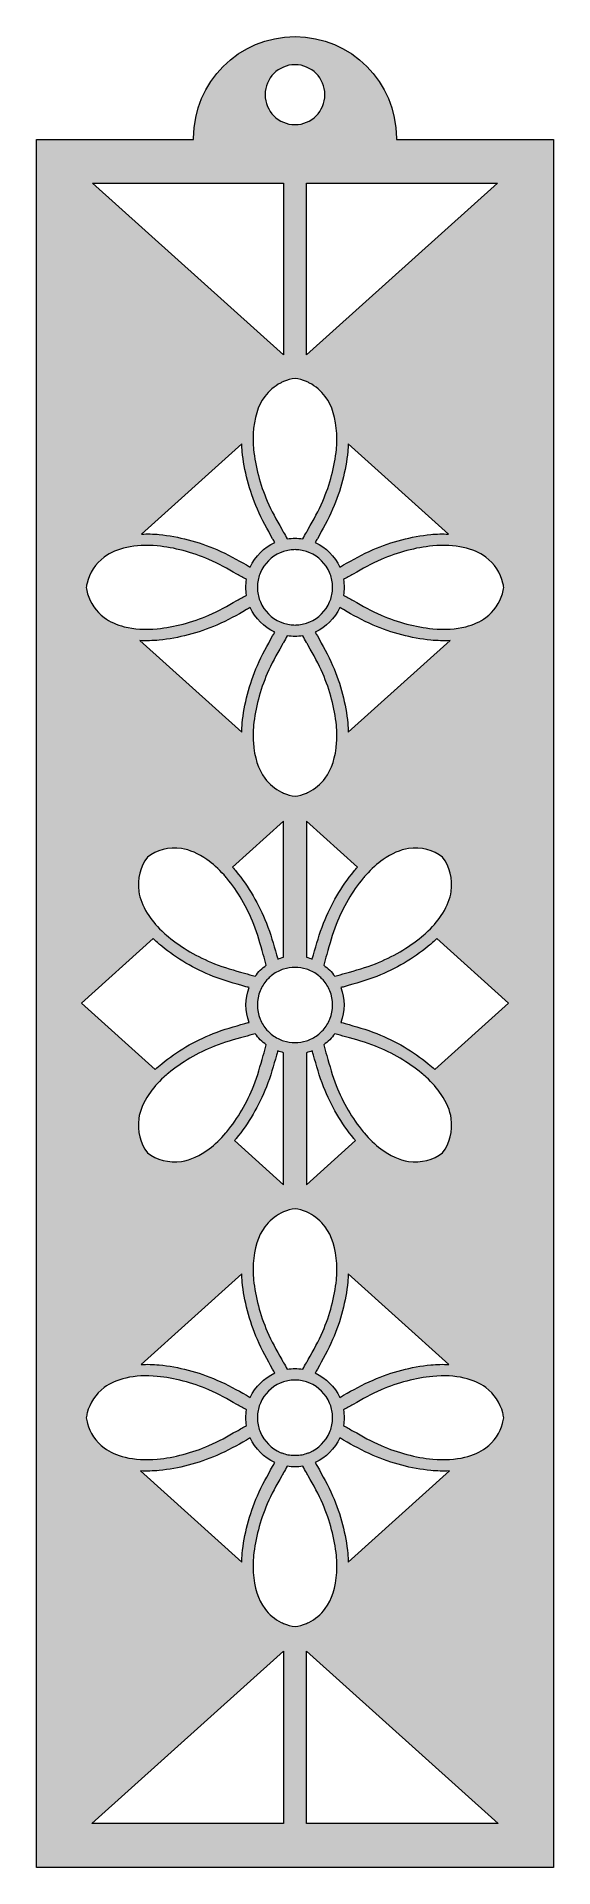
# Model space of a CAD drawing. Extents: x 1254 to 1746, y -1410 to 331.
import ezdxf

# ---------------------------------------------------------------- set-up
doc = ezdxf.new("R2010")
doc.units = 0
doc.header["$MEASUREMENT"] = 0
doc.layers.add('Layer 1', color=7, linetype='Continuous')

msp = doc.modelspace()

# ---------------------------------------------------------------- hatches: boundary and pattern name
at = {"layer": 'Layer 1', "true_color": 0xffffff}
h = msp.add_hatch(color=7, dxfattribs=at)
h.dxf.hatch_style = 2
edge = h.paths.add_edge_path()
edge.add_spline(control_points=[(1596.4, 233.1), (1596.4, 233.1), (1596.4, 234.3), (1596.4, 234.3), (1596.4, 287.6), (1553.2, 330.8), (1499.9, 330.8), (1446.6, 330.8), (1403.4, 287.6), (1403.4, 234.3), (1403.4, 234.3), (1403.4, 233.1), (1403.4, 233.1), (1403.4, 233.1), (1253.8, 233.1), (1253.8, 233.1), (1253.8, 233.1), (1253.8, -1410.4), (1253.8, -1410.4), (1253.8, -1410.4), (1745.9, -1410.4), (1745.9, -1410.4), (1745.9, -1410.4), (1745.9, 233.1), (1745.9, 233.1), (1745.9, 233.1), (1596.4, 233.1), (1596.4, 233.1)], knot_values=[0, 0, 0, 0, 1, 1, 1, 2, 2, 2, 3, 3, 3, 4, 4, 4, 5, 5, 5, 6, 6, 6, 7, 7, 7, 8, 8, 8, 9, 9, 9, 9], degree=3, periodic=1)
h.paths.add_polyline_path([(1692.7, 191.5), (1510.8, 28.1), (1510.8, 191.5)])
edge = h.paths.add_edge_path()
edge.add_spline(control_points=[(1539.6, -46.8), (1539.9, -51.6), (1539.8, -56.7), (1539.3, -61.8), (1537.7, -78), (1533.2, -95), (1526.3, -111), (1522.3, -120.3), (1517.6, -128.7), (1512.5, -137.6), (1512, -138.6), (1511.4, -139.6), (1510.8, -140.7), (1509.7, -142.7), (1508.5, -144.8), (1507.3, -146.9), (1504.9, -146.5), (1502.4, -146.2), (1499.9, -146.2), (1497.4, -146.2), (1494.9, -146.5), (1492.4, -146.9), (1491.3, -144.8), (1490.1, -142.7), (1489, -140.7), (1488.4, -139.6), (1487.8, -138.6), (1487.3, -137.6), (1482.2, -128.7), (1477.5, -120.3), (1473.5, -111), (1466.6, -95), (1462.1, -78), (1460.5, -61.8), (1460, -56.7), (1459.9, -51.6), (1460.1, -46.8), (1460.8, -32.5), (1464.6, -20), (1471.1, -11.4), (1475.2, -6), (1480.4, -1.7), (1486, 1.3), (1487, 1.8), (1488, 2.3), (1489, 2.8), (1492.5, 4.3), (1496.2, 5.3), (1499.9, 5.7), (1503.6, 5.3), (1507.3, 4.3), (1510.8, 2.8), (1511.8, 2.3), (1512.8, 1.8), (1513.8, 1.3), (1519.4, -1.7), (1524.6, -6), (1528.7, -11.4), (1535.2, -20), (1539, -32.5), (1539.6, -46.8)], knot_values=[0, 0, 0, 0, 1, 1, 1, 2, 2, 2, 3, 3, 3, 4, 4, 4, 5, 5, 5, 6, 6, 6, 7, 7, 7, 8, 8, 8, 9, 9, 9, 10, 10, 10, 11, 11, 11, 12, 12, 12, 13, 13, 13, 14, 14, 14, 15, 15, 15, 16, 16, 16, 17, 17, 17, 18, 18, 18, 19, 19, 19, 20, 20, 20, 20], degree=3, periodic=1)
edge = h.paths.add_edge_path()
edge.add_spline(control_points=[(1539.3, -851.6), (1537.7, -867.8), (1533.2, -884.8), (1526.3, -900.8), (1522.3, -910), (1517.6, -918.4), (1512.5, -927.4), (1512, -928.4), (1511.4, -929.4), (1510.8, -930.4), (1509.7, -932.5), (1508.5, -934.5), (1507.3, -936.6), (1504.9, -936.3), (1502.4, -936), (1499.9, -936), (1497.4, -936), (1494.9, -936.3), (1492.4, -936.6), (1491.3, -934.5), (1490.1, -932.5), (1489, -930.4), (1488.4, -929.4), (1487.8, -928.4), (1487.3, -927.4), (1482.2, -918.4), (1477.5, -910), (1473.5, -900.8), (1466.6, -884.8), (1462.1, -867.8), (1460.5, -851.6), (1460, -846.2), (1459.9, -841), (1460.2, -836), (1460.9, -822), (1464.7, -809.7), (1471.1, -801.2), (1475.2, -795.7), (1480.6, -791.2), (1486.4, -788.3), (1487.2, -787.8), (1488.1, -787.4), (1489, -787), (1492.5, -785.5), (1496.2, -784.4), (1499.9, -784.1), (1503.6, -784.4), (1507.3, -785.5), (1510.8, -787), (1511.7, -787.4), (1512.6, -787.8), (1513.4, -788.3), (1519.2, -791.2), (1524.5, -795.7), (1528.7, -801.2), (1535.1, -809.7), (1538.9, -822), (1539.6, -836), (1539.9, -841), (1539.8, -846.2), (1539.3, -851.6)], knot_values=[0, 0, 0, 0, 1, 1, 1, 2, 2, 2, 3, 3, 3, 4, 4, 4, 5, 5, 5, 6, 6, 6, 7, 7, 7, 8, 8, 8, 9, 9, 9, 10, 10, 10, 11, 11, 11, 12, 12, 12, 13, 13, 13, 14, 14, 14, 15, 15, 15, 16, 16, 16, 17, 17, 17, 18, 18, 18, 19, 19, 19, 20, 20, 20, 20], degree=3, periodic=1)
edge = h.paths.add_edge_path()
edge.add_spline(control_points=[(1550.1, -853.5), (1550.3, -851), (1550.5, -848.4), (1550.6, -845.9), (1550.6, -845.9), (1646.5, -932.1), (1646.5, -932.1), (1640.9, -931.8), (1635.1, -932), (1629.1, -932.5), (1610.9, -934.3), (1592, -939.2), (1574.2, -946.9), (1564.2, -951.2), (1555, -956.4), (1546.1, -961.4), (1544.9, -962.1), (1543.7, -962.8), (1542.5, -963.5), (1537.8, -953.2), (1529.4, -944.9), (1519.1, -940.2), (1519.8, -939), (1520.5, -937.7), (1521.2, -936.5), (1526.2, -927.6), (1531.4, -918.4), (1535.7, -908.4), (1543.4, -890.7), (1548.4, -871.7), (1550.1, -853.5)], knot_values=[0, 0, 0, 0, 1, 1, 1, 2, 2, 2, 3, 3, 3, 4, 4, 4, 5, 5, 5, 6, 6, 6, 7, 7, 7, 8, 8, 8, 9, 9, 9, 10, 10, 10, 10], degree=3, periodic=1)
edge = h.paths.add_edge_path()
edge.add_spline(control_points=[(1480.7, -940.2), (1470.4, -944.9), (1462, -953.2), (1457.3, -963.5), (1456.1, -962.8), (1454.9, -962.1), (1453.7, -961.4), (1444.8, -956.4), (1435.6, -951.2), (1425.6, -946.9), (1407.8, -939.2), (1388.8, -934.3), (1370.7, -932.5), (1364.7, -932), (1358.9, -931.8), (1353.3, -932.1), (1353.3, -932.1), (1449.2, -845.9), (1449.2, -845.9), (1449.3, -848.4), (1449.5, -851), (1449.7, -853.5), (1451.4, -871.7), (1456.4, -890.7), (1464.1, -908.4), (1468.4, -918.4), (1473.6, -927.6), (1478.6, -936.5), (1479.3, -937.7), (1480, -939), (1480.7, -940.2)], knot_values=[0, 0, 0, 0, 1, 1, 1, 2, 2, 2, 3, 3, 3, 4, 4, 4, 5, 5, 5, 6, 6, 6, 7, 7, 7, 8, 8, 8, 9, 9, 9, 10, 10, 10, 10], degree=3, periodic=1)
edge = h.paths.add_edge_path()
edge.add_spline(control_points=[(1513.4, -557), (1515.2, -557.7), (1517, -558.7), (1518.7, -559.7), (1520.5, -560.8), (1522.1, -562.1), (1523.7, -563.5), (1524.2, -563.9), (1524.7, -564.4), (1525.2, -564.9), (1525.7, -565.3), (1526.1, -565.9), (1526.6, -566.4), (1528, -567.9), (1529.2, -569.6), (1530.3, -571.3), (1531.4, -573.1), (1532.3, -574.9), (1533.1, -576.7), (1536.6, -585.3), (1536.6, -595), (1533.1, -603.6), (1532.3, -605.5), (1531.4, -607.3), (1530.3, -609), (1529.2, -610.7), (1528, -612.4), (1526.6, -614), (1526.1, -614.5), (1525.7, -615), (1525.2, -615.5), (1524.7, -616), (1524.2, -616.4), (1523.7, -616.9), (1522.1, -618.3), (1520.5, -619.5), (1518.7, -620.6), (1517, -621.7), (1515.2, -622.6), (1513.4, -623.4), (1512.5, -623.7), (1511.7, -624), (1510.8, -624.3), (1503.7, -626.5), (1496.1, -626.5), (1489, -624.3), (1488.1, -624), (1487.3, -623.7), (1486.4, -623.4), (1484.6, -622.6), (1482.8, -621.7), (1481.1, -620.6), (1479.3, -619.5), (1477.7, -618.3), (1476.1, -616.9), (1475.6, -616.4), (1475.1, -616), (1474.6, -615.5), (1474.1, -615), (1473.7, -614.5), (1473.2, -614), (1471.8, -612.4), (1470.6, -610.7), (1469.5, -609), (1468.4, -607.3), (1467.4, -605.5), (1466.7, -603.6), (1463.2, -595), (1463.2, -585.3), (1466.7, -576.7), (1467.4, -574.9), (1468.4, -573.1), (1469.5, -571.3), (1470.6, -569.6), (1471.8, -567.9), (1473.2, -566.4), (1473.7, -565.9), (1474.1, -565.3), (1474.6, -564.9), (1475.1, -564.4), (1475.6, -563.9), (1476.1, -563.5), (1477.7, -562.1), (1479.3, -560.8), (1481.1, -559.7), (1482.8, -558.7), (1484.6, -557.7), (1486.4, -557), (1487.3, -556.6), (1488.1, -556.4), (1489, -556.1), (1492.5, -555), (1496.2, -554.4), (1499.9, -554.4), (1503.6, -554.4), (1507.3, -555), (1510.8, -556.1), (1511.7, -556.4), (1512.5, -556.7), (1513.4, -557)], knot_values=[0, 0, 0, 0, 1, 1, 1, 2, 2, 2, 3, 3, 3, 4, 4, 4, 5, 5, 5, 6, 6, 6, 7, 7, 7, 8, 8, 8, 9, 9, 9, 10, 10, 10, 11, 11, 11, 12, 12, 12, 13, 13, 13, 14, 14, 14, 15, 15, 15, 16, 16, 16, 17, 17, 17, 18, 18, 18, 19, 19, 19, 20, 20, 20, 21, 21, 21, 22, 22, 22, 23, 23, 23, 24, 24, 24, 25, 25, 25, 26, 26, 26, 27, 27, 27, 28, 28, 28, 29, 29, 29, 30, 30, 30, 31, 31, 31, 32, 32, 32, 33, 33, 33, 33], degree=3, periodic=1)
edge = h.paths.add_edge_path()
edge.add_spline(control_points=[(1510.8, -544.8), (1510.8, -544.8), (1510.8, -415.5), (1510.8, -415.5), (1510.8, -415.5), (1559.4, -459.2), (1559.4, -459.2), (1558.2, -460.5), (1557, -461.9), (1555.8, -463.3), (1544.1, -477.4), (1534.2, -494.3), (1527.1, -512.3), (1523.1, -522.4), (1520.3, -532.6), (1517.6, -542.4), (1517.2, -543.8), (1516.8, -545.1), (1516.4, -546.5), (1514.6, -545.8), (1512.7, -545.3), (1510.8, -544.8)], knot_values=[0, 0, 0, 0, 1, 1, 1, 2, 2, 2, 3, 3, 3, 4, 4, 4, 5, 5, 5, 6, 6, 6, 7, 7, 7, 7], degree=3, periodic=1)
edge = h.paths.add_edge_path()
edge.add_spline(control_points=[(1527.1, -668.1), (1534.2, -686), (1544.1, -703), (1555.8, -717.1), (1556.4, -717.8), (1557, -718.5), (1557.6, -719.2), (1557.6, -719.2), (1510.8, -761.2), (1510.8, -761.2), (1510.8, -761.2), (1510.8, -635.6), (1510.8, -635.6), (1512.7, -635.1), (1514.6, -634.5), (1516.4, -633.9), (1516.8, -635.2), (1517.2, -636.6), (1517.6, -637.9), (1520.3, -647.7), (1523.1, -657.9), (1527.1, -668.1)], knot_values=[0, 0, 0, 0, 1, 1, 1, 2, 2, 2, 3, 3, 3, 4, 4, 4, 5, 5, 5, 6, 6, 6, 7, 7, 7, 7], degree=3, periodic=1)
edge = h.paths.add_edge_path()
edge.add_spline(control_points=[(1489, -635.6), (1489, -635.6), (1489, -761.2), (1489, -761.2), (1489, -761.2), (1442.2, -719.2), (1442.2, -719.2), (1442.8, -718.5), (1443.4, -717.8), (1444, -717.1), (1455.6, -703), (1465.5, -686), (1472.7, -668.1), (1476.7, -657.9), (1479.5, -647.7), (1482.2, -637.9), (1482.6, -636.6), (1483, -635.2), (1483.4, -633.9), (1485.2, -634.5), (1487.1, -635.1), (1489, -635.6)], knot_values=[0, 0, 0, 0, 1, 1, 1, 2, 2, 2, 3, 3, 3, 4, 4, 4, 5, 5, 5, 6, 6, 6, 7, 7, 7, 7], degree=3, periodic=1)
edge = h.paths.add_edge_path()
edge.add_spline(control_points=[(1489, -544.8), (1487.1, -545.3), (1485.2, -545.8), (1483.4, -546.5), (1483, -545.1), (1482.6, -543.8), (1482.2, -542.4), (1479.5, -532.6), (1476.7, -522.4), (1472.7, -512.3), (1465.5, -494.3), (1455.6, -477.4), (1444, -463.3), (1442.8, -461.9), (1441.6, -460.5), (1440.4, -459.2), (1440.4, -459.2), (1489, -415.5), (1489, -415.5), (1489, -415.5), (1489, -544.8), (1489, -544.8)], knot_values=[0, 0, 0, 0, 1, 1, 1, 2, 2, 2, 3, 3, 3, 4, 4, 4, 5, 5, 5, 6, 6, 6, 7, 7, 7, 7], degree=3, periodic=1)
edge = h.paths.add_edge_path()
edge.add_spline(control_points=[(1359.4, -449.7), (1367.9, -442.8), (1380, -439.7), (1391.9, -441.4), (1399.7, -442.6), (1407.9, -446.2), (1416, -451.8), (1421.6, -455.7), (1427.1, -460.7), (1432.3, -466.5), (1433.2, -467.5), (1434.1, -468.5), (1435, -469.6), (1445.4, -482.1), (1454.2, -497.3), (1460.7, -513.6), (1464.3, -522.9), (1466.9, -532.2), (1469.7, -542.1), (1470.6, -545.5), (1471.6, -548.9), (1472.6, -552.3), (1470.6, -553.8), (1468.6, -555.3), (1466.8, -557.1), (1465, -558.9), (1463.5, -560.9), (1462, -562.9), (1458.6, -561.9), (1455.2, -560.9), (1451.8, -560), (1441.9, -557.2), (1432.6, -554.6), (1423.3, -550.9), (1407, -544.5), (1391.8, -535.6), (1379.3, -525.3), (1377.1, -523.5), (1375, -521.6), (1373.1, -519.7), (1367.5, -514.3), (1362.8, -508.6), (1359.2, -502.8), (1354.9, -495.9), (1352.1, -488.9), (1351.2, -482.2), (1349.5, -470.3), (1352.6, -458.2), (1359.4, -449.7)], knot_values=[0, 0, 0, 0, 1, 1, 1, 2, 2, 2, 3, 3, 3, 4, 4, 4, 5, 5, 5, 6, 6, 6, 7, 7, 7, 8, 8, 8, 9, 9, 9, 10, 10, 10, 11, 11, 11, 12, 12, 12, 13, 13, 13, 14, 14, 14, 15, 15, 15, 16, 16, 16, 16], degree=3, periodic=1)
edge = h.paths.add_edge_path()
edge.add_spline(control_points=[(1466.8, -623.2), (1468.6, -625), (1470.6, -626.6), (1472.6, -628.1), (1471.6, -631.5), (1470.6, -634.9), (1469.7, -638.3), (1466.9, -648.1), (1464.3, -657.4), (1460.7, -666.8), (1454.2, -683), (1445.4, -698.2), (1435, -710.7), (1434.7, -711.1), (1434.4, -711.5), (1434.1, -711.9), (1429.1, -717.8), (1423.7, -722.8), (1418.2, -727), (1409.5, -733.5), (1400.4, -737.7), (1391.9, -738.9), (1380, -740.6), (1367.9, -737.5), (1359.4, -730.7), (1352.6, -722.2), (1349.5, -710.1), (1351.2, -698.2), (1352.2, -690.8), (1355.5, -682.9), (1360.7, -675.3), (1364.5, -669.6), (1369.3, -664.1), (1375, -658.8), (1376.4, -657.6), (1377.9, -656.3), (1379.3, -655.1), (1391.8, -644.7), (1407, -635.9), (1423.3, -629.4), (1432.6, -625.7), (1441.9, -623.1), (1451.8, -620.4), (1455.2, -619.5), (1458.6, -618.5), (1462, -617.5), (1463.5, -619.5), (1465, -621.4), (1466.8, -623.2)], knot_values=[0, 0, 0, 0, 1, 1, 1, 2, 2, 2, 3, 3, 3, 4, 4, 4, 5, 5, 5, 6, 6, 6, 7, 7, 7, 8, 8, 8, 9, 9, 9, 10, 10, 10, 11, 11, 11, 12, 12, 12, 13, 13, 13, 14, 14, 14, 15, 15, 15, 16, 16, 16, 16], degree=3, periodic=1)
edge = h.paths.add_edge_path()
edge.add_spline(control_points=[(1640.4, -730.7), (1631.9, -737.5), (1619.8, -740.6), (1607.9, -738.9), (1599.4, -737.7), (1590.3, -733.5), (1581.6, -727), (1576.1, -722.8), (1570.7, -717.8), (1565.7, -711.9), (1565.4, -711.5), (1565.1, -711.1), (1564.8, -710.7), (1554.4, -698.2), (1545.6, -683), (1539.1, -666.8), (1535.5, -657.4), (1532.9, -648.1), (1530.1, -638.3), (1529.2, -634.9), (1528.2, -631.5), (1527.2, -628.1), (1529.2, -626.6), (1531.1, -625), (1533, -623.2), (1534.8, -621.4), (1536.3, -619.5), (1537.8, -617.5), (1541.2, -618.5), (1544.6, -619.5), (1548, -620.4), (1557.8, -623.1), (1567.2, -625.7), (1576.5, -629.4), (1592.7, -635.9), (1608, -644.7), (1620.5, -655.1), (1621.9, -656.3), (1623.4, -657.6), (1624.8, -658.8), (1630.5, -664.1), (1635.3, -669.6), (1639.1, -675.3), (1644.3, -682.9), (1647.6, -690.8), (1648.6, -698.2), (1650.3, -710.1), (1647.2, -722.2), (1640.4, -730.7)], knot_values=[0, 0, 0, 0, 1, 1, 1, 2, 2, 2, 3, 3, 3, 4, 4, 4, 5, 5, 5, 6, 6, 6, 7, 7, 7, 8, 8, 8, 9, 9, 9, 10, 10, 10, 11, 11, 11, 12, 12, 12, 13, 13, 13, 14, 14, 14, 15, 15, 15, 16, 16, 16, 16], degree=3, periodic=1)
edge = h.paths.add_edge_path()
edge.add_spline(control_points=[(1533, -557.1), (1531.1, -555.3), (1529.2, -553.8), (1527.2, -552.3), (1528.2, -548.9), (1529.2, -545.5), (1530.1, -542.1), (1532.9, -532.2), (1535.5, -522.9), (1539.1, -513.6), (1545.6, -497.3), (1554.4, -482.1), (1564.8, -469.6), (1565.7, -468.5), (1566.6, -467.5), (1567.5, -466.5), (1572.7, -460.7), (1578.2, -455.7), (1583.8, -451.8), (1591.9, -446.2), (1600.1, -442.6), (1607.9, -441.4), (1619.8, -439.7), (1631.9, -442.8), (1640.4, -449.7), (1647.2, -458.2), (1650.3, -470.3), (1648.6, -482.2), (1647.7, -488.9), (1644.9, -495.9), (1640.6, -502.8), (1637, -508.6), (1632.3, -514.3), (1626.7, -519.7), (1624.8, -521.6), (1622.7, -523.5), (1620.5, -525.3), (1608, -535.6), (1592.7, -544.5), (1576.5, -550.9), (1567.2, -554.6), (1557.8, -557.2), (1548, -560), (1544.6, -560.9), (1541.2, -561.9), (1537.8, -562.9), (1536.3, -560.9), (1534.8, -558.9), (1533, -557.1)], knot_values=[0, 0, 0, 0, 1, 1, 1, 2, 2, 2, 3, 3, 3, 4, 4, 4, 5, 5, 5, 6, 6, 6, 7, 7, 7, 8, 8, 8, 9, 9, 9, 10, 10, 10, 11, 11, 11, 12, 12, 12, 13, 13, 13, 14, 14, 14, 15, 15, 15, 16, 16, 16, 16], degree=3, periodic=1)
edge = h.paths.add_edge_path()
edge.add_spline(control_points=[(1539.5, -340.7), (1538.6, -354.4), (1534.9, -366.2), (1528.7, -374.5), (1524.4, -380.3), (1518.8, -384.8), (1512.7, -387.8), (1512, -388.1), (1511.4, -388.4), (1510.8, -388.7), (1507.3, -390.2), (1503.6, -391.2), (1499.9, -391.6), (1496.2, -391.2), (1492.5, -390.2), (1489, -388.7), (1488.4, -388.4), (1487.7, -388.1), (1487.1, -387.8), (1481, -384.8), (1475.4, -380.3), (1471.1, -374.5), (1464.9, -366.2), (1461.2, -354.4), (1460.3, -340.7), (1459.9, -335.4), (1460, -329.9), (1460.5, -324.1), (1462.1, -307.9), (1466.6, -290.9), (1473.5, -274.9), (1477.5, -265.7), (1482.2, -257.3), (1487.3, -248.3), (1487.8, -247.3), (1488.4, -246.3), (1489, -245.3), (1490.1, -243.2), (1491.3, -241.1), (1492.4, -239), (1494.9, -239.4), (1497.4, -239.7), (1499.9, -239.7), (1502.4, -239.7), (1504.9, -239.4), (1507.3, -239), (1508.5, -241.1), (1509.7, -243.2), (1510.8, -245.3), (1511.4, -246.3), (1512, -247.3), (1512.5, -248.3), (1517.6, -257.3), (1522.3, -265.7), (1526.3, -274.9), (1533.2, -290.9), (1537.7, -307.9), (1539.3, -324.1), (1539.8, -329.9), (1539.9, -335.4), (1539.5, -340.7)], knot_values=[0, 0, 0, 0, 1, 1, 1, 2, 2, 2, 3, 3, 3, 4, 4, 4, 5, 5, 5, 6, 6, 6, 7, 7, 7, 8, 8, 8, 9, 9, 9, 10, 10, 10, 11, 11, 11, 12, 12, 12, 13, 13, 13, 14, 14, 14, 15, 15, 15, 16, 16, 16, 17, 17, 17, 18, 18, 18, 19, 19, 19, 20, 20, 20, 20], degree=3, periodic=1)
edge = h.paths.add_edge_path()
edge.add_spline(control_points=[(1457.3, -173.8), (1456.1, -173.1), (1454.9, -172.4), (1453.7, -171.7), (1444.8, -166.7), (1435.6, -161.5), (1425.6, -157.1), (1407.8, -149.5), (1388.8, -144.5), (1370.7, -142.7), (1364.9, -142.2), (1359.3, -142.1), (1353.9, -142.3), (1353.9, -142.3), (1449.2, -56.6), (1449.2, -56.6), (1449.3, -59), (1449.5, -61.4), (1449.7, -63.7), (1451.4, -81.9), (1456.4, -100.9), (1464.1, -118.6), (1468.4, -128.7), (1473.6, -137.8), (1478.6, -146.7), (1479.3, -147.9), (1480, -149.2), (1480.7, -150.4), (1470.4, -155.1), (1462, -163.4), (1457.3, -173.8)], knot_values=[0, 0, 0, 0, 1, 1, 1, 2, 2, 2, 3, 3, 3, 4, 4, 4, 5, 5, 5, 6, 6, 6, 7, 7, 7, 8, 8, 8, 9, 9, 9, 10, 10, 10, 10], degree=3, periodic=1)
edge = h.paths.add_edge_path()
edge.add_spline(control_points=[(1485.9, -160), (1486.9, -159.6), (1487.9, -159.2), (1489, -158.9), (1489.9, -158.6), (1490.8, -158.4), (1491.7, -158.1), (1493.7, -157.7), (1495.7, -157.4), (1497.9, -157.2), (1498.5, -157.2), (1499.2, -157.1), (1499.9, -157.1), (1500.6, -157.1), (1501.3, -157.2), (1501.9, -157.2), (1504, -157.4), (1506.1, -157.7), (1508.1, -158.1), (1509, -158.4), (1509.9, -158.6), (1510.8, -158.9), (1511.9, -159.2), (1512.9, -159.6), (1513.9, -160), (1522.4, -163.6), (1529.2, -170.5), (1532.9, -179), (1533.7, -180.8), (1534.2, -182.8), (1534.7, -184.7), (1535.2, -186.7), (1535.5, -188.8), (1535.6, -190.9), (1535.6, -191.6), (1535.7, -192.3), (1535.7, -193), (1535.7, -193.6), (1535.6, -194.3), (1535.6, -195), (1535.5, -197.1), (1535.2, -199.2), (1534.7, -201.2), (1534.2, -203.2), (1533.7, -205.1), (1532.9, -206.9), (1529.2, -215.5), (1522.4, -222.3), (1513.9, -225.9), (1512.9, -226.4), (1511.9, -226.7), (1510.8, -227), (1509.9, -227.3), (1509, -227.6), (1508.1, -227.8), (1506.1, -228.3), (1504, -228.6), (1501.9, -228.7), (1501.3, -228.7), (1500.6, -228.8), (1499.9, -228.8), (1499.2, -228.8), (1498.5, -228.7), (1497.9, -228.7), (1495.7, -228.6), (1493.7, -228.3), (1491.7, -227.8), (1490.8, -227.6), (1489.9, -227.3), (1489, -227), (1487.9, -226.7), (1486.9, -226.4), (1485.9, -225.9), (1477.4, -222.3), (1470.6, -215.5), (1466.9, -206.9), (1466.1, -205.1), (1465.5, -203.2), (1465.1, -201.2), (1464.6, -199.2), (1464.3, -197.1), (1464.2, -195), (1464.1, -194.3), (1464.1, -193.6), (1464.1, -193), (1464.1, -192.3), (1464.1, -191.6), (1464.2, -190.9), (1464.3, -188.8), (1464.6, -186.7), (1465.1, -184.7), (1465.5, -182.8), (1466.1, -180.8), (1466.9, -179), (1470.6, -170.5), (1477.4, -163.6), (1485.9, -160)], knot_values=[0, 0, 0, 0, 1, 1, 1, 2, 2, 2, 3, 3, 3, 4, 4, 4, 5, 5, 5, 6, 6, 6, 7, 7, 7, 8, 8, 8, 9, 9, 9, 10, 10, 10, 11, 11, 11, 12, 12, 12, 13, 13, 13, 14, 14, 14, 15, 15, 15, 16, 16, 16, 17, 17, 17, 18, 18, 18, 19, 19, 19, 20, 20, 20, 21, 21, 21, 22, 22, 22, 23, 23, 23, 24, 24, 24, 25, 25, 25, 26, 26, 26, 27, 27, 27, 28, 28, 28, 29, 29, 29, 30, 30, 30, 31, 31, 31, 32, 32, 32, 32], degree=3, periodic=1)
edge = h.paths.add_edge_path()
edge.add_spline(control_points=[(1480.7, -235.5), (1480, -236.7), (1479.3, -238), (1478.6, -239.2), (1473.6, -248.1), (1468.4, -257.3), (1464.1, -267.3), (1456.4, -285), (1451.4, -304), (1449.7, -322.2), (1449.4, -325.1), (1449.2, -328), (1449.2, -330.8), (1449.2, -330.8), (1352.1, -243.6), (1352.1, -243.6), (1358.1, -243.9), (1364.3, -243.8), (1370.7, -243.2), (1388.8, -241.4), (1407.8, -236.4), (1425.6, -228.8), (1435.6, -224.5), (1444.8, -219.3), (1453.7, -214.2), (1454.9, -213.5), (1456.1, -212.8), (1457.3, -212.2), (1462, -222.5), (1470.4, -230.8), (1480.7, -235.5)], knot_values=[0, 0, 0, 0, 1, 1, 1, 2, 2, 2, 3, 3, 3, 4, 4, 4, 5, 5, 5, 6, 6, 6, 7, 7, 7, 8, 8, 8, 9, 9, 9, 10, 10, 10, 10], degree=3, periodic=1)
edge = h.paths.add_edge_path()
edge.add_spline(control_points=[(1535.7, -267.3), (1531.4, -257.3), (1526.2, -248.1), (1521.2, -239.2), (1520.5, -238), (1519.8, -236.7), (1519.1, -235.5), (1529.4, -230.8), (1537.8, -222.5), (1542.5, -212.2), (1543.7, -212.8), (1544.9, -213.5), (1546.1, -214.2), (1555, -219.3), (1564.2, -224.5), (1574.2, -228.8), (1592, -236.4), (1610.9, -241.4), (1629.1, -243.2), (1635.5, -243.8), (1641.7, -243.9), (1647.7, -243.6), (1647.7, -243.6), (1550.6, -330.8), (1550.6, -330.8), (1550.6, -328), (1550.4, -325.1), (1550.1, -322.2), (1548.4, -304), (1543.4, -285), (1535.7, -267.3)], knot_values=[0, 0, 0, 0, 1, 1, 1, 2, 2, 2, 3, 3, 3, 4, 4, 4, 5, 5, 5, 6, 6, 6, 7, 7, 7, 8, 8, 8, 9, 9, 9, 10, 10, 10, 10], degree=3, periodic=1)
edge = h.paths.add_edge_path()
edge.add_spline(control_points=[(1519.1, -150.4), (1519.8, -149.2), (1520.5, -147.9), (1521.2, -146.7), (1526.2, -137.8), (1531.4, -128.7), (1535.7, -118.6), (1543.4, -100.9), (1548.4, -81.9), (1550.1, -63.7), (1550.3, -61.4), (1550.5, -59), (1550.6, -56.6), (1550.6, -56.6), (1645.9, -142.3), (1645.9, -142.3), (1640.5, -142.1), (1634.9, -142.2), (1629.1, -142.7), (1610.9, -144.5), (1592, -149.5), (1574.2, -157.1), (1564.2, -161.5), (1555, -166.7), (1546.1, -171.7), (1544.9, -172.4), (1543.7, -173.1), (1542.5, -173.8), (1537.8, -163.4), (1529.4, -155.1), (1519.1, -150.4)], knot_values=[0, 0, 0, 0, 1, 1, 1, 2, 2, 2, 3, 3, 3, 4, 4, 4, 5, 5, 5, 6, 6, 6, 7, 7, 7, 8, 8, 8, 9, 9, 9, 10, 10, 10, 10], degree=3, periodic=1)
edge = h.paths.add_edge_path()
edge.add_spline(control_points=[(1301.9, -189), (1304, -179.5), (1309.9, -170.5), (1318.3, -164.2), (1324, -159.9), (1331.3, -156.8), (1339.7, -155), (1348.4, -153.1), (1358.3, -152.6), (1368.8, -153.6), (1384.9, -155.1), (1401.9, -159.6), (1418, -166.5), (1427.2, -170.5), (1435.6, -175.3), (1444.5, -180.3), (1447.6, -182), (1450.7, -183.8), (1453.8, -185.5), (1453.4, -187.9), (1453.2, -190.4), (1453.2, -193), (1453.2, -195.5), (1453.4, -198), (1453.8, -200.4), (1450.7, -202.1), (1447.6, -203.9), (1444.5, -205.6), (1435.6, -210.6), (1427.2, -215.4), (1418, -219.4), (1401.9, -226.3), (1384.9, -230.8), (1368.8, -232.3), (1357.4, -233.4), (1346.7, -232.7), (1337.4, -230.4), (1330, -228.5), (1323.5, -225.6), (1318.3, -221.7), (1310.5, -215.9), (1304.9, -207.7), (1302.4, -199), (1301.9, -197), (1301.4, -195), (1301.2, -193), (1301.4, -191.6), (1301.6, -190.3), (1301.9, -189)], knot_values=[0, 0, 0, 0, 1, 1, 1, 2, 2, 2, 3, 3, 3, 4, 4, 4, 5, 5, 5, 6, 6, 6, 7, 7, 7, 8, 8, 8, 9, 9, 9, 10, 10, 10, 11, 11, 11, 12, 12, 12, 13, 13, 13, 14, 14, 14, 15, 15, 15, 16, 16, 16, 16], degree=3, periodic=1)
edge = h.paths.add_edge_path()
edge.add_spline(control_points=[(1364.9, -527), (1367.5, -529.5), (1370.2, -532), (1373, -534.3), (1387.1, -545.9), (1404, -555.8), (1422, -563), (1432.2, -567), (1442.3, -569.8), (1452.2, -572.5), (1453.5, -572.9), (1454.9, -573.3), (1456.2, -573.7), (1452.2, -584.3), (1452.2, -596.1), (1456.2, -606.7), (1454.9, -607.1), (1453.5, -607.4), (1452.2, -607.8), (1442.3, -610.6), (1432.2, -613.4), (1422, -617.4), (1404, -624.5), (1387.1, -634.4), (1373, -646.1), (1370.9, -647.8), (1368.9, -649.6), (1366.9, -651.5), (1366.9, -651.5), (1296.6, -588.4), (1296.6, -588.4), (1296.6, -588.4), (1364.9, -527), (1364.9, -527)], knot_values=[0, 0, 0, 0, 1, 1, 1, 2, 2, 2, 3, 3, 3, 4, 4, 4, 5, 5, 5, 6, 6, 6, 7, 7, 7, 8, 8, 8, 9, 9, 9, 10, 10, 10, 11, 11, 11, 11], degree=3, periodic=1)
edge = h.paths.add_edge_path()
edge.add_spline(control_points=[(1302.1, -978.1), (1304.3, -968.9), (1310.1, -960.1), (1318.3, -954), (1323.8, -949.8), (1330.9, -946.8), (1338.9, -945), (1347.9, -942.9), (1358, -942.3), (1368.8, -943.4), (1384.9, -944.9), (1401.9, -949.4), (1418, -956.3), (1427.2, -960.3), (1435.6, -965.1), (1444.5, -970.1), (1447.6, -971.8), (1450.7, -973.6), (1453.8, -975.3), (1453.4, -977.7), (1453.2, -980.2), (1453.2, -982.7), (1453.2, -985.3), (1453.4, -987.8), (1453.8, -990.2), (1450.7, -991.9), (1447.6, -993.7), (1444.5, -995.4), (1435.6, -1000.4), (1427.2, -1005.2), (1418, -1009.2), (1401.9, -1016.1), (1384.9, -1020.6), (1368.8, -1022.1), (1357.7, -1023.2), (1347.2, -1022.5), (1338.2, -1020.3), (1330.4, -1018.5), (1323.6, -1015.5), (1318.3, -1011.5), (1310.3, -1005.5), (1304.6, -997), (1302.2, -988.1), (1301.8, -986.3), (1301.4, -984.5), (1301.2, -982.7), (1301.4, -981.2), (1301.7, -979.6), (1302.1, -978.1)], knot_values=[0, 0, 0, 0, 1, 1, 1, 2, 2, 2, 3, 3, 3, 4, 4, 4, 5, 5, 5, 6, 6, 6, 7, 7, 7, 8, 8, 8, 9, 9, 9, 10, 10, 10, 11, 11, 11, 12, 12, 12, 13, 13, 13, 14, 14, 14, 15, 15, 15, 16, 16, 16, 16], degree=3, periodic=1)
edge = h.paths.add_edge_path()
edge.add_spline(control_points=[(1449.7, -1112), (1449.4, -1114.7), (1449.3, -1117.4), (1449.2, -1120.1), (1449.2, -1120.1), (1352.7, -1033.4), (1352.7, -1033.4), (1358.5, -1033.7), (1364.5, -1033.5), (1370.7, -1032.9), (1388.8, -1031.2), (1407.8, -1026.2), (1425.6, -1018.6), (1435.6, -1014.2), (1444.8, -1009), (1453.7, -1004), (1454.9, -1003.3), (1456.1, -1002.6), (1457.3, -1001.9), (1462, -1012.3), (1470.4, -1020.6), (1480.7, -1025.3), (1480, -1026.5), (1479.3, -1027.7), (1478.6, -1029), (1473.6, -1037.9), (1468.4, -1047), (1464.1, -1057), (1456.4, -1074.8), (1451.4, -1093.8), (1449.7, -1112)], knot_values=[0, 0, 0, 0, 1, 1, 1, 2, 2, 2, 3, 3, 3, 4, 4, 4, 5, 5, 5, 6, 6, 6, 7, 7, 7, 8, 8, 8, 9, 9, 9, 10, 10, 10, 10], degree=3, periodic=1)
edge = h.paths.add_edge_path()
edge.add_spline(control_points=[(1466.9, -996.7), (1466.1, -994.9), (1465.5, -992.9), (1465.1, -991), (1464.6, -989), (1464.3, -986.9), (1464.2, -984.8), (1464.1, -984.1), (1464.1, -983.4), (1464.1, -982.7), (1464.1, -982.1), (1464.1, -981.4), (1464.2, -980.7), (1464.3, -978.6), (1464.6, -976.5), (1465.1, -974.5), (1465.5, -972.5), (1466.1, -970.6), (1466.9, -968.8), (1470.6, -960.2), (1477.4, -953.4), (1485.9, -949.8), (1486.9, -949.3), (1487.9, -949), (1489, -948.7), (1489.9, -948.4), (1490.8, -948.1), (1491.7, -947.9), (1493.7, -947.4), (1495.7, -947.1), (1497.9, -947), (1498.5, -947), (1499.2, -946.9), (1499.9, -946.9), (1500.6, -946.9), (1501.3, -947), (1501.9, -947), (1504, -947.1), (1506.1, -947.4), (1508.1, -947.9), (1509, -948.1), (1509.9, -948.4), (1510.8, -948.7), (1511.9, -949), (1512.9, -949.3), (1513.9, -949.8), (1522.4, -953.4), (1529.2, -960.2), (1532.9, -968.8), (1533.7, -970.6), (1534.2, -972.5), (1534.7, -974.5), (1535.2, -976.5), (1535.5, -978.6), (1535.6, -980.7), (1535.6, -981.4), (1535.7, -982.1), (1535.7, -982.7), (1535.7, -983.4), (1535.6, -984.1), (1535.6, -984.8), (1535.5, -986.9), (1535.2, -989), (1534.7, -991), (1534.2, -992.9), (1533.7, -994.9), (1532.9, -996.7), (1529.2, -1005.2), (1522.4, -1012.1), (1513.9, -1015.7), (1512.9, -1016.1), (1511.9, -1016.5), (1510.8, -1016.8), (1509.9, -1017.1), (1509, -1017.3), (1508.1, -1017.6), (1506.1, -1018), (1504, -1018.3), (1501.9, -1018.5), (1501.3, -1018.5), (1500.6, -1018.5), (1499.9, -1018.5), (1499.2, -1018.5), (1498.5, -1018.5), (1497.9, -1018.5), (1495.7, -1018.3), (1493.7, -1018), (1491.7, -1017.6), (1490.8, -1017.3), (1489.9, -1017.1), (1489, -1016.8), (1487.9, -1016.5), (1486.9, -1016.1), (1485.9, -1015.7), (1477.4, -1012.1), (1470.6, -1005.2), (1466.9, -996.7)], knot_values=[0, 0, 0, 0, 1, 1, 1, 2, 2, 2, 3, 3, 3, 4, 4, 4, 5, 5, 5, 6, 6, 6, 7, 7, 7, 8, 8, 8, 9, 9, 9, 10, 10, 10, 11, 11, 11, 12, 12, 12, 13, 13, 13, 14, 14, 14, 15, 15, 15, 16, 16, 16, 17, 17, 17, 18, 18, 18, 19, 19, 19, 20, 20, 20, 21, 21, 21, 22, 22, 22, 23, 23, 23, 24, 24, 24, 25, 25, 25, 26, 26, 26, 27, 27, 27, 28, 28, 28, 29, 29, 29, 30, 30, 30, 31, 31, 31, 32, 32, 32, 32], degree=3, periodic=1)
edge = h.paths.add_edge_path()
edge.add_spline(control_points=[(1542.5, -1001.9), (1543.7, -1002.6), (1544.9, -1003.3), (1546.1, -1004), (1555, -1009), (1564.2, -1014.2), (1574.2, -1018.6), (1592, -1026.2), (1610.9, -1031.2), (1629.1, -1032.9), (1635.3, -1033.5), (1641.3, -1033.7), (1647.1, -1033.4), (1647.1, -1033.4), (1550.6, -1120.1), (1550.6, -1120.1), (1550.5, -1117.4), (1550.4, -1114.7), (1550.1, -1112), (1548.4, -1093.8), (1543.4, -1074.8), (1535.7, -1057), (1531.4, -1047), (1526.2, -1037.9), (1521.2, -1029), (1520.5, -1027.7), (1519.8, -1026.5), (1519.1, -1025.3), (1529.4, -1020.6), (1537.8, -1012.3), (1542.5, -1001.9)], knot_values=[0, 0, 0, 0, 1, 1, 1, 2, 2, 2, 3, 3, 3, 4, 4, 4, 5, 5, 5, 6, 6, 6, 7, 7, 7, 8, 8, 8, 9, 9, 9, 10, 10, 10, 10], degree=3, periodic=1)
edge = h.paths.add_edge_path()
edge.add_spline(control_points=[(1697.5, -988.1), (1695.2, -997), (1689.5, -1005.5), (1681.5, -1011.5), (1676.2, -1015.5), (1669.4, -1018.5), (1661.6, -1020.3), (1652.6, -1022.5), (1642.1, -1023.2), (1631, -1022.1), (1614.9, -1020.6), (1597.9, -1016.1), (1581.8, -1009.2), (1572.6, -1005.2), (1564.2, -1000.4), (1555.3, -995.4), (1552.2, -993.7), (1549.1, -991.9), (1546, -990.2), (1546.4, -987.8), (1546.6, -985.3), (1546.6, -982.7), (1546.6, -980.2), (1546.4, -977.7), (1546, -975.3), (1549.1, -973.6), (1552.2, -971.8), (1555.3, -970.1), (1564.2, -965.1), (1572.6, -960.3), (1581.8, -956.3), (1597.9, -949.4), (1614.9, -944.9), (1631, -943.4), (1641.8, -942.3), (1651.9, -942.9), (1660.9, -945), (1668.9, -946.8), (1676, -949.8), (1681.5, -954), (1689.7, -960.1), (1695.5, -968.9), (1697.7, -978.1), (1698.1, -979.6), (1698.4, -981.2), (1698.6, -982.7), (1698.4, -984.5), (1698, -986.3), (1697.5, -988.1)], knot_values=[0, 0, 0, 0, 1, 1, 1, 2, 2, 2, 3, 3, 3, 4, 4, 4, 5, 5, 5, 6, 6, 6, 7, 7, 7, 8, 8, 8, 9, 9, 9, 10, 10, 10, 11, 11, 11, 12, 12, 12, 13, 13, 13, 14, 14, 14, 15, 15, 15, 16, 16, 16, 16], degree=3, periodic=1)
edge = h.paths.add_edge_path()
edge.add_spline(control_points=[(1632.9, -651.5), (1630.9, -649.6), (1628.9, -647.8), (1626.8, -646.1), (1612.7, -634.4), (1595.8, -624.5), (1577.8, -617.4), (1567.6, -613.4), (1557.5, -610.6), (1547.6, -607.8), (1546.3, -607.4), (1544.9, -607.1), (1543.6, -606.7), (1547.6, -596.1), (1547.6, -584.3), (1543.6, -573.7), (1544.9, -573.3), (1546.3, -572.9), (1547.6, -572.5), (1557.5, -569.8), (1567.6, -567), (1577.8, -563), (1595.8, -555.8), (1612.7, -545.9), (1626.8, -534.3), (1629.6, -532), (1632.3, -529.5), (1634.9, -527), (1634.9, -527), (1703.2, -588.4), (1703.2, -588.4), (1703.2, -588.4), (1632.9, -651.5), (1632.9, -651.5)], knot_values=[0, 0, 0, 0, 1, 1, 1, 2, 2, 2, 3, 3, 3, 4, 4, 4, 5, 5, 5, 6, 6, 6, 7, 7, 7, 8, 8, 8, 9, 9, 9, 10, 10, 10, 11, 11, 11, 11], degree=3, periodic=1)
edge = h.paths.add_edge_path()
edge.add_spline(control_points=[(1697.4, -199), (1694.9, -207.7), (1689.3, -215.9), (1681.5, -221.7), (1676.3, -225.6), (1669.8, -228.5), (1662.4, -230.4), (1653.1, -232.7), (1642.4, -233.4), (1631, -232.3), (1614.9, -230.8), (1597.9, -226.3), (1581.8, -219.4), (1572.6, -215.4), (1564.2, -210.6), (1555.3, -205.6), (1552.2, -203.9), (1549.1, -202.1), (1546, -200.4), (1546.4, -198), (1546.6, -195.5), (1546.6, -193), (1546.6, -190.4), (1546.4, -187.9), (1546, -185.5), (1549.1, -183.8), (1552.2, -182), (1555.3, -180.3), (1564.2, -175.3), (1572.6, -170.5), (1581.8, -166.5), (1597.9, -159.6), (1614.9, -155.1), (1631, -153.6), (1641.5, -152.6), (1651.4, -153.1), (1660.1, -155), (1668.5, -156.8), (1675.8, -159.9), (1681.5, -164.2), (1689.9, -170.5), (1695.8, -179.5), (1697.9, -189), (1698.2, -190.3), (1698.4, -191.6), (1698.6, -193), (1698.4, -195), (1697.9, -197), (1697.4, -199)], knot_values=[0, 0, 0, 0, 1, 1, 1, 2, 2, 2, 3, 3, 3, 4, 4, 4, 5, 5, 5, 6, 6, 6, 7, 7, 7, 8, 8, 8, 9, 9, 9, 10, 10, 10, 11, 11, 11, 12, 12, 12, 13, 13, 13, 14, 14, 14, 15, 15, 15, 16, 16, 16, 16], degree=3, periodic=1)
edge = h.paths.add_edge_path()
edge.add_spline(control_points=[(1499.9, 304.1), (1515.6, 304.1), (1528.4, 291.3), (1528.4, 275.6), (1528.4, 259.8), (1515.6, 247.1), (1499.9, 247.1), (1484.2, 247.1), (1471.4, 259.8), (1471.4, 275.6), (1471.4, 291.3), (1484.2, 304.1), (1499.9, 304.1)], knot_values=[0, 0, 0, 0, 1, 1, 1, 2, 2, 2, 3, 3, 3, 4, 4, 4, 4], degree=3, periodic=1)
h.paths.add_polyline_path([(1489, 191.5), (1489, 28.1), (1307.1, 191.5)])
h.paths.add_polyline_path([(1489, -1368.8), (1306.4, -1368.8), (1489, -1204.8)])
edge = h.paths.add_edge_path()
edge.add_spline(control_points=[(1489, -1178.5), (1488.2, -1178.1), (1487.5, -1177.8), (1486.8, -1177.4), (1480.8, -1174.4), (1475.3, -1169.9), (1471.1, -1164.3), (1464.8, -1155.9), (1461, -1143.8), (1460.2, -1130), (1459.9, -1124.8), (1460, -1119.4), (1460.5, -1113.9), (1462.1, -1097.7), (1466.6, -1080.7), (1473.5, -1064.7), (1477.5, -1055.4), (1482.2, -1047), (1487.3, -1038.1), (1487.8, -1037.1), (1488.4, -1036.1), (1489, -1035), (1490.1, -1033), (1491.3, -1030.9), (1492.4, -1028.8), (1494.9, -1029.2), (1497.4, -1029.5), (1499.9, -1029.5), (1502.4, -1029.5), (1504.9, -1029.2), (1507.3, -1028.8), (1508.5, -1030.9), (1509.7, -1033), (1510.8, -1035), (1511.4, -1036.1), (1512, -1037.1), (1512.5, -1038.1), (1517.6, -1047), (1522.3, -1055.4), (1526.3, -1064.7), (1533.2, -1080.7), (1537.7, -1097.7), (1539.3, -1113.9), (1539.8, -1119.4), (1539.9, -1124.8), (1539.6, -1130), (1538.8, -1143.8), (1535, -1155.9), (1528.7, -1164.3), (1524.5, -1169.9), (1519, -1174.4), (1513, -1177.4), (1512.3, -1177.8), (1511.6, -1178.1), (1510.8, -1178.5), (1507.3, -1180), (1503.6, -1181), (1499.9, -1181.4), (1496.2, -1181), (1492.5, -1180), (1489, -1178.5)], knot_values=[0, 0, 0, 0, 1, 1, 1, 2, 2, 2, 3, 3, 3, 4, 4, 4, 5, 5, 5, 6, 6, 6, 7, 7, 7, 8, 8, 8, 9, 9, 9, 10, 10, 10, 11, 11, 11, 12, 12, 12, 13, 13, 13, 14, 14, 14, 15, 15, 15, 16, 16, 16, 17, 17, 17, 18, 18, 18, 19, 19, 19, 20, 20, 20, 20], degree=3, periodic=1)
h.paths.add_polyline_path([(1510.8, -1368.8), (1510.8, -1204.8), (1693.4, -1368.8)])

# ---------------------------------------------------------------- linework, layer by layer
at = {"layer": 'Layer 1', "lineweight": 0}
for points in [[(1489, 191.5), (1489, 28.1), (1307.1, 191.5), (1489, 191.5)], [(1692.7, 191.5), (1510.8, 28.1), (1510.8, 191.5), (1692.7, 191.5)], [(1489, -1368.8), (1306.4, -1368.8), (1489, -1204.8), (1489, -1368.8)], [(1510.8, -1368.8), (1510.8, -1204.8), (1693.4, -1368.8), (1510.8, -1368.8)]]:
    msp.add_lwpolyline(points, dxfattribs=at)
for points, knots in [([(1596.4, 233.1), (1596.4, 233.1), (1596.4, 234.3), (1596.4, 234.3), (1596.4, 287.6), (1553.2, 330.8), (1499.9, 330.8), (1446.6, 330.8), (1403.4, 287.6), (1403.4, 234.3), (1403.4, 234.3), (1403.4, 233.1), (1403.4, 233.1), (1403.4, 233.1), (1253.8, 233.1), (1253.8, 233.1), (1253.8, 233.1), (1253.8, -1410.4), (1253.8, -1410.4), (1253.8, -1410.4), (1745.9, -1410.4), (1745.9, -1410.4), (1745.9, -1410.4), (1745.9, 233.1), (1745.9, 233.1), (1745.9, 233.1), (1596.4, 233.1), (1596.4, 233.1)], [0, 0, 0, 0, 1, 1, 1, 2, 2, 2, 3, 3, 3, 4, 4, 4, 5, 5, 5, 6, 6, 6, 7, 7, 7, 8, 8, 8, 9, 9, 9, 9]), ([(1499.9, 304.1), (1515.6, 304.1), (1528.4, 291.3), (1528.4, 275.6), (1528.4, 259.8), (1515.6, 247.1), (1499.9, 247.1), (1484.2, 247.1), (1471.4, 259.8), (1471.4, 275.6), (1471.4, 291.3), (1484.2, 304.1), (1499.9, 304.1)], [0, 0, 0, 0, 1, 1, 1, 2, 2, 2, 3, 3, 3, 4, 4, 4, 4]), ([(1539.6, -46.8), (1539.9, -51.6), (1539.8, -56.7), (1539.3, -61.8), (1537.7, -78), (1533.2, -95), (1526.3, -111), (1522.3, -120.3), (1517.6, -128.7), (1512.5, -137.6), (1512, -138.6), (1511.4, -139.6), (1510.8, -140.7), (1509.7, -142.7), (1508.5, -144.8), (1507.3, -146.9), (1504.9, -146.5), (1502.4, -146.2), (1499.9, -146.2), (1497.4, -146.2), (1494.9, -146.5), (1492.4, -146.9), (1491.3, -144.8), (1490.1, -142.7), (1489, -140.7), (1488.4, -139.6), (1487.8, -138.6), (1487.3, -137.6), (1482.2, -128.7), (1477.5, -120.3), (1473.5, -111), (1466.6, -95), (1462.1, -78), (1460.5, -61.8), (1460, -56.7), (1459.9, -51.6), (1460.1, -46.8), (1460.8, -32.5), (1464.6, -20), (1471.1, -11.4), (1475.2, -6), (1480.4, -1.7), (1486, 1.3), (1487, 1.8), (1488, 2.3), (1489, 2.8), (1492.5, 4.3), (1496.2, 5.3), (1499.9, 5.7), (1503.6, 5.3), (1507.3, 4.3), (1510.8, 2.8), (1511.8, 2.3), (1512.8, 1.8), (1513.8, 1.3), (1519.4, -1.7), (1524.6, -6), (1528.7, -11.4), (1535.2, -20), (1539, -32.5), (1539.6, -46.8)], [0, 0, 0, 0, 1, 1, 1, 2, 2, 2, 3, 3, 3, 4, 4, 4, 5, 5, 5, 6, 6, 6, 7, 7, 7, 8, 8, 8, 9, 9, 9, 10, 10, 10, 11, 11, 11, 12, 12, 12, 13, 13, 13, 14, 14, 14, 15, 15, 15, 16, 16, 16, 17, 17, 17, 18, 18, 18, 19, 19, 19, 20, 20, 20, 20]), ([(1457.3, -173.8), (1456.1, -173.1), (1454.9, -172.4), (1453.7, -171.7), (1444.8, -166.7), (1435.6, -161.5), (1425.6, -157.1), (1407.8, -149.5), (1388.8, -144.5), (1370.7, -142.7), (1364.9, -142.2), (1359.3, -142.1), (1353.9, -142.3), (1353.9, -142.3), (1449.2, -56.6), (1449.2, -56.6), (1449.3, -59), (1449.5, -61.4), (1449.7, -63.7), (1451.4, -81.9), (1456.4, -100.9), (1464.1, -118.6), (1468.4, -128.7), (1473.6, -137.8), (1478.6, -146.7), (1479.3, -147.9), (1480, -149.2), (1480.7, -150.4), (1470.4, -155.1), (1462, -163.4), (1457.3, -173.8)], [0, 0, 0, 0, 1, 1, 1, 2, 2, 2, 3, 3, 3, 4, 4, 4, 5, 5, 5, 6, 6, 6, 7, 7, 7, 8, 8, 8, 9, 9, 9, 10, 10, 10, 10]), ([(1519.1, -150.4), (1519.8, -149.2), (1520.5, -147.9), (1521.2, -146.7), (1526.2, -137.8), (1531.4, -128.7), (1535.7, -118.6), (1543.4, -100.9), (1548.4, -81.9), (1550.1, -63.7), (1550.3, -61.4), (1550.5, -59), (1550.6, -56.6), (1550.6, -56.6), (1645.9, -142.3), (1645.9, -142.3), (1640.5, -142.1), (1634.9, -142.2), (1629.1, -142.7), (1610.9, -144.5), (1592, -149.5), (1574.2, -157.1), (1564.2, -161.5), (1555, -166.7), (1546.1, -171.7), (1544.9, -172.4), (1543.7, -173.1), (1542.5, -173.8), (1537.8, -163.4), (1529.4, -155.1), (1519.1, -150.4)], [0, 0, 0, 0, 1, 1, 1, 2, 2, 2, 3, 3, 3, 4, 4, 4, 5, 5, 5, 6, 6, 6, 7, 7, 7, 8, 8, 8, 9, 9, 9, 10, 10, 10, 10]), ([(1301.9, -189), (1304, -179.5), (1309.9, -170.5), (1318.3, -164.2), (1324, -159.9), (1331.3, -156.8), (1339.7, -155), (1348.4, -153.1), (1358.3, -152.6), (1368.8, -153.6), (1384.9, -155.1), (1401.9, -159.6), (1418, -166.5), (1427.2, -170.5), (1435.6, -175.3), (1444.5, -180.3), (1447.6, -182), (1450.7, -183.8), (1453.8, -185.5), (1453.4, -187.9), (1453.2, -190.4), (1453.2, -193), (1453.2, -195.5), (1453.4, -198), (1453.8, -200.4), (1450.7, -202.1), (1447.6, -203.9), (1444.5, -205.6), (1435.6, -210.6), (1427.2, -215.4), (1418, -219.4), (1401.9, -226.3), (1384.9, -230.8), (1368.8, -232.3), (1357.4, -233.4), (1346.7, -232.7), (1337.4, -230.4), (1330, -228.5), (1323.5, -225.6), (1318.3, -221.7), (1310.5, -215.9), (1304.9, -207.7), (1302.4, -199), (1301.9, -197), (1301.4, -195), (1301.2, -193), (1301.4, -191.6), (1301.6, -190.3), (1301.9, -189)], [0, 0, 0, 0, 1, 1, 1, 2, 2, 2, 3, 3, 3, 4, 4, 4, 5, 5, 5, 6, 6, 6, 7, 7, 7, 8, 8, 8, 9, 9, 9, 10, 10, 10, 11, 11, 11, 12, 12, 12, 13, 13, 13, 14, 14, 14, 15, 15, 15, 16, 16, 16, 16]), ([(1697.4, -199), (1694.9, -207.7), (1689.3, -215.9), (1681.5, -221.7), (1676.3, -225.6), (1669.8, -228.5), (1662.4, -230.4), (1653.1, -232.7), (1642.4, -233.4), (1631, -232.3), (1614.9, -230.8), (1597.9, -226.3), (1581.8, -219.4), (1572.6, -215.4), (1564.2, -210.6), (1555.3, -205.6), (1552.2, -203.9), (1549.1, -202.1), (1546, -200.4), (1546.4, -198), (1546.6, -195.5), (1546.6, -193), (1546.6, -190.4), (1546.4, -187.9), (1546, -185.5), (1549.1, -183.8), (1552.2, -182), (1555.3, -180.3), (1564.2, -175.3), (1572.6, -170.5), (1581.8, -166.5), (1597.9, -159.6), (1614.9, -155.1), (1631, -153.6), (1641.5, -152.6), (1651.4, -153.1), (1660.1, -155), (1668.5, -156.8), (1675.8, -159.9), (1681.5, -164.2), (1689.9, -170.5), (1695.8, -179.5), (1697.9, -189), (1698.2, -190.3), (1698.4, -191.6), (1698.6, -193), (1698.4, -195), (1697.9, -197), (1697.4, -199)], [0, 0, 0, 0, 1, 1, 1, 2, 2, 2, 3, 3, 3, 4, 4, 4, 5, 5, 5, 6, 6, 6, 7, 7, 7, 8, 8, 8, 9, 9, 9, 10, 10, 10, 11, 11, 11, 12, 12, 12, 13, 13, 13, 14, 14, 14, 15, 15, 15, 16, 16, 16, 16]), ([(1485.9, -160), (1486.9, -159.6), (1487.9, -159.2), (1489, -158.9), (1489.9, -158.6), (1490.8, -158.4), (1491.7, -158.1), (1493.7, -157.7), (1495.7, -157.4), (1497.9, -157.2), (1498.5, -157.2), (1499.2, -157.1), (1499.9, -157.1), (1500.6, -157.1), (1501.3, -157.2), (1501.9, -157.2), (1504, -157.4), (1506.1, -157.7), (1508.1, -158.1), (1509, -158.4), (1509.9, -158.6), (1510.8, -158.9), (1511.9, -159.2), (1512.9, -159.6), (1513.9, -160), (1522.4, -163.6), (1529.2, -170.5), (1532.9, -179), (1533.7, -180.8), (1534.2, -182.8), (1534.7, -184.7), (1535.2, -186.7), (1535.5, -188.8), (1535.6, -190.9), (1535.6, -191.6), (1535.7, -192.3), (1535.7, -193), (1535.7, -193.6), (1535.6, -194.3), (1535.6, -195), (1535.5, -197.1), (1535.2, -199.2), (1534.7, -201.2), (1534.2, -203.2), (1533.7, -205.1), (1532.9, -206.9), (1529.2, -215.5), (1522.4, -222.3), (1513.9, -225.9), (1512.9, -226.4), (1511.9, -226.7), (1510.8, -227), (1509.9, -227.3), (1509, -227.6), (1508.1, -227.8), (1506.1, -228.3), (1504, -228.6), (1501.9, -228.7), (1501.3, -228.7), (1500.6, -228.8), (1499.9, -228.8), (1499.2, -228.8), (1498.5, -228.7), (1497.9, -228.7), (1495.7, -228.6), (1493.7, -228.3), (1491.7, -227.8), (1490.8, -227.6), (1489.9, -227.3), (1489, -227), (1487.9, -226.7), (1486.9, -226.4), (1485.9, -225.9), (1477.4, -222.3), (1470.6, -215.5), (1466.9, -206.9), (1466.1, -205.1), (1465.5, -203.2), (1465.1, -201.2), (1464.6, -199.2), (1464.3, -197.1), (1464.2, -195), (1464.1, -194.3), (1464.1, -193.6), (1464.1, -193), (1464.1, -192.3), (1464.1, -191.6), (1464.2, -190.9), (1464.3, -188.8), (1464.6, -186.7), (1465.1, -184.7), (1465.5, -182.8), (1466.1, -180.8), (1466.9, -179), (1470.6, -170.5), (1477.4, -163.6), (1485.9, -160)], [0, 0, 0, 0, 1, 1, 1, 2, 2, 2, 3, 3, 3, 4, 4, 4, 5, 5, 5, 6, 6, 6, 7, 7, 7, 8, 8, 8, 9, 9, 9, 10, 10, 10, 11, 11, 11, 12, 12, 12, 13, 13, 13, 14, 14, 14, 15, 15, 15, 16, 16, 16, 17, 17, 17, 18, 18, 18, 19, 19, 19, 20, 20, 20, 21, 21, 21, 22, 22, 22, 23, 23, 23, 24, 24, 24, 25, 25, 25, 26, 26, 26, 27, 27, 27, 28, 28, 28, 29, 29, 29, 30, 30, 30, 31, 31, 31, 32, 32, 32, 32]), ([(1480.7, -235.5), (1480, -236.7), (1479.3, -238), (1478.6, -239.2), (1473.6, -248.1), (1468.4, -257.3), (1464.1, -267.3), (1456.4, -285), (1451.4, -304), (1449.7, -322.2), (1449.4, -325.1), (1449.2, -328), (1449.2, -330.8), (1449.2, -330.8), (1352.1, -243.6), (1352.1, -243.6), (1358.1, -243.9), (1364.3, -243.8), (1370.7, -243.2), (1388.8, -241.4), (1407.8, -236.4), (1425.6, -228.8), (1435.6, -224.5), (1444.8, -219.3), (1453.7, -214.2), (1454.9, -213.5), (1456.1, -212.8), (1457.3, -212.2), (1462, -222.5), (1470.4, -230.8), (1480.7, -235.5)], [0, 0, 0, 0, 1, 1, 1, 2, 2, 2, 3, 3, 3, 4, 4, 4, 5, 5, 5, 6, 6, 6, 7, 7, 7, 8, 8, 8, 9, 9, 9, 10, 10, 10, 10]), ([(1535.7, -267.3), (1531.4, -257.3), (1526.2, -248.1), (1521.2, -239.2), (1520.5, -238), (1519.8, -236.7), (1519.1, -235.5), (1529.4, -230.8), (1537.8, -222.5), (1542.5, -212.2), (1543.7, -212.8), (1544.9, -213.5), (1546.1, -214.2), (1555, -219.3), (1564.2, -224.5), (1574.2, -228.8), (1592, -236.4), (1610.9, -241.4), (1629.1, -243.2), (1635.5, -243.8), (1641.7, -243.9), (1647.7, -243.6), (1647.7, -243.6), (1550.6, -330.8), (1550.6, -330.8), (1550.6, -328), (1550.4, -325.1), (1550.1, -322.2), (1548.4, -304), (1543.4, -285), (1535.7, -267.3)], [0, 0, 0, 0, 1, 1, 1, 2, 2, 2, 3, 3, 3, 4, 4, 4, 5, 5, 5, 6, 6, 6, 7, 7, 7, 8, 8, 8, 9, 9, 9, 10, 10, 10, 10]), ([(1539.5, -340.7), (1538.6, -354.4), (1534.9, -366.2), (1528.7, -374.5), (1524.4, -380.3), (1518.8, -384.8), (1512.7, -387.8), (1512, -388.1), (1511.4, -388.4), (1510.8, -388.7), (1507.3, -390.2), (1503.6, -391.2), (1499.9, -391.6), (1496.2, -391.2), (1492.5, -390.2), (1489, -388.7), (1488.4, -388.4), (1487.7, -388.1), (1487.1, -387.8), (1481, -384.8), (1475.4, -380.3), (1471.1, -374.5), (1464.9, -366.2), (1461.2, -354.4), (1460.3, -340.7), (1459.9, -335.4), (1460, -329.9), (1460.5, -324.1), (1462.1, -307.9), (1466.6, -290.9), (1473.5, -274.9), (1477.5, -265.7), (1482.2, -257.3), (1487.3, -248.3), (1487.8, -247.3), (1488.4, -246.3), (1489, -245.3), (1490.1, -243.2), (1491.3, -241.1), (1492.4, -239), (1494.9, -239.4), (1497.4, -239.7), (1499.9, -239.7), (1502.4, -239.7), (1504.9, -239.4), (1507.3, -239), (1508.5, -241.1), (1509.7, -243.2), (1510.8, -245.3), (1511.4, -246.3), (1512, -247.3), (1512.5, -248.3), (1517.6, -257.3), (1522.3, -265.7), (1526.3, -274.9), (1533.2, -290.9), (1537.7, -307.9), (1539.3, -324.1), (1539.8, -329.9), (1539.9, -335.4), (1539.5, -340.7)], [0, 0, 0, 0, 1, 1, 1, 2, 2, 2, 3, 3, 3, 4, 4, 4, 5, 5, 5, 6, 6, 6, 7, 7, 7, 8, 8, 8, 9, 9, 9, 10, 10, 10, 11, 11, 11, 12, 12, 12, 13, 13, 13, 14, 14, 14, 15, 15, 15, 16, 16, 16, 17, 17, 17, 18, 18, 18, 19, 19, 19, 20, 20, 20, 20]), ([(1489, -544.8), (1487.1, -545.3), (1485.2, -545.8), (1483.4, -546.5), (1483, -545.1), (1482.6, -543.8), (1482.2, -542.4), (1479.5, -532.6), (1476.7, -522.4), (1472.7, -512.3), (1465.5, -494.3), (1455.6, -477.4), (1444, -463.3), (1442.8, -461.9), (1441.6, -460.5), (1440.4, -459.2), (1440.4, -459.2), (1489, -415.5), (1489, -415.5), (1489, -415.5), (1489, -544.8), (1489, -544.8)], [0, 0, 0, 0, 1, 1, 1, 2, 2, 2, 3, 3, 3, 4, 4, 4, 5, 5, 5, 6, 6, 6, 7, 7, 7, 7]), ([(1510.8, -544.8), (1510.8, -544.8), (1510.8, -415.5), (1510.8, -415.5), (1510.8, -415.5), (1559.4, -459.2), (1559.4, -459.2), (1558.2, -460.5), (1557, -461.9), (1555.8, -463.3), (1544.1, -477.4), (1534.2, -494.3), (1527.1, -512.3), (1523.1, -522.4), (1520.3, -532.6), (1517.6, -542.4), (1517.2, -543.8), (1516.8, -545.1), (1516.4, -546.5), (1514.6, -545.8), (1512.7, -545.3), (1510.8, -544.8)], [0, 0, 0, 0, 1, 1, 1, 2, 2, 2, 3, 3, 3, 4, 4, 4, 5, 5, 5, 6, 6, 6, 7, 7, 7, 7]), ([(1359.4, -449.7), (1367.9, -442.8), (1380, -439.7), (1391.9, -441.4), (1399.7, -442.6), (1407.9, -446.2), (1416, -451.8), (1421.6, -455.7), (1427.1, -460.7), (1432.3, -466.5), (1433.2, -467.5), (1434.1, -468.5), (1435, -469.6), (1445.4, -482.1), (1454.2, -497.3), (1460.7, -513.6), (1464.3, -522.9), (1466.9, -532.2), (1469.7, -542.1), (1470.6, -545.5), (1471.6, -548.9), (1472.6, -552.3), (1470.6, -553.8), (1468.6, -555.3), (1466.8, -557.1), (1465, -558.9), (1463.5, -560.9), (1462, -562.9), (1458.6, -561.9), (1455.2, -560.9), (1451.8, -560), (1441.9, -557.2), (1432.6, -554.6), (1423.3, -550.9), (1407, -544.5), (1391.8, -535.6), (1379.3, -525.3), (1377.1, -523.5), (1375, -521.6), (1373.1, -519.7), (1367.5, -514.3), (1362.8, -508.6), (1359.2, -502.8), (1354.9, -495.9), (1352.1, -488.9), (1351.2, -482.2), (1349.5, -470.3), (1352.6, -458.2), (1359.4, -449.7)], [0, 0, 0, 0, 1, 1, 1, 2, 2, 2, 3, 3, 3, 4, 4, 4, 5, 5, 5, 6, 6, 6, 7, 7, 7, 8, 8, 8, 9, 9, 9, 10, 10, 10, 11, 11, 11, 12, 12, 12, 13, 13, 13, 14, 14, 14, 15, 15, 15, 16, 16, 16, 16]), ([(1533, -557.1), (1531.1, -555.3), (1529.2, -553.8), (1527.2, -552.3), (1528.2, -548.9), (1529.2, -545.5), (1530.1, -542.1), (1532.9, -532.2), (1535.5, -522.9), (1539.1, -513.6), (1545.6, -497.3), (1554.4, -482.1), (1564.8, -469.6), (1565.7, -468.5), (1566.6, -467.5), (1567.5, -466.5), (1572.7, -460.7), (1578.2, -455.7), (1583.8, -451.8), (1591.9, -446.2), (1600.1, -442.6), (1607.9, -441.4), (1619.8, -439.7), (1631.9, -442.8), (1640.4, -449.7), (1647.2, -458.2), (1650.3, -470.3), (1648.6, -482.2), (1647.7, -488.9), (1644.9, -495.9), (1640.6, -502.8), (1637, -508.6), (1632.3, -514.3), (1626.7, -519.7), (1624.8, -521.6), (1622.7, -523.5), (1620.5, -525.3), (1608, -535.6), (1592.7, -544.5), (1576.5, -550.9), (1567.2, -554.6), (1557.8, -557.2), (1548, -560), (1544.6, -560.9), (1541.2, -561.9), (1537.8, -562.9), (1536.3, -560.9), (1534.8, -558.9), (1533, -557.1)], [0, 0, 0, 0, 1, 1, 1, 2, 2, 2, 3, 3, 3, 4, 4, 4, 5, 5, 5, 6, 6, 6, 7, 7, 7, 8, 8, 8, 9, 9, 9, 10, 10, 10, 11, 11, 11, 12, 12, 12, 13, 13, 13, 14, 14, 14, 15, 15, 15, 16, 16, 16, 16]), ([(1364.9, -527), (1367.5, -529.5), (1370.2, -532), (1373, -534.3), (1387.1, -545.9), (1404, -555.8), (1422, -563), (1432.2, -567), (1442.3, -569.8), (1452.2, -572.5), (1453.5, -572.9), (1454.9, -573.3), (1456.2, -573.7), (1452.2, -584.3), (1452.2, -596.1), (1456.2, -606.7), (1454.9, -607.1), (1453.5, -607.4), (1452.2, -607.8), (1442.3, -610.6), (1432.2, -613.4), (1422, -617.4), (1404, -624.5), (1387.1, -634.4), (1373, -646.1), (1370.9, -647.8), (1368.9, -649.6), (1366.9, -651.5), (1366.9, -651.5), (1296.6, -588.4), (1296.6, -588.4), (1296.6, -588.4), (1364.9, -527), (1364.9, -527)], [0, 0, 0, 0, 1, 1, 1, 2, 2, 2, 3, 3, 3, 4, 4, 4, 5, 5, 5, 6, 6, 6, 7, 7, 7, 8, 8, 8, 9, 9, 9, 10, 10, 10, 11, 11, 11, 11]), ([(1632.9, -651.5), (1630.9, -649.6), (1628.9, -647.8), (1626.8, -646.1), (1612.7, -634.4), (1595.8, -624.5), (1577.8, -617.4), (1567.6, -613.4), (1557.5, -610.6), (1547.6, -607.8), (1546.3, -607.4), (1544.9, -607.1), (1543.6, -606.7), (1547.6, -596.1), (1547.6, -584.3), (1543.6, -573.7), (1544.9, -573.3), (1546.3, -572.9), (1547.6, -572.5), (1557.5, -569.8), (1567.6, -567), (1577.8, -563), (1595.8, -555.8), (1612.7, -545.9), (1626.8, -534.3), (1629.6, -532), (1632.3, -529.5), (1634.9, -527), (1634.9, -527), (1703.2, -588.4), (1703.2, -588.4), (1703.2, -588.4), (1632.9, -651.5), (1632.9, -651.5)], [0, 0, 0, 0, 1, 1, 1, 2, 2, 2, 3, 3, 3, 4, 4, 4, 5, 5, 5, 6, 6, 6, 7, 7, 7, 8, 8, 8, 9, 9, 9, 10, 10, 10, 11, 11, 11, 11]), ([(1513.4, -557), (1515.2, -557.7), (1517, -558.7), (1518.7, -559.7), (1520.5, -560.8), (1522.1, -562.1), (1523.7, -563.5), (1524.2, -563.9), (1524.7, -564.4), (1525.2, -564.9), (1525.7, -565.3), (1526.1, -565.9), (1526.6, -566.4), (1528, -567.9), (1529.2, -569.6), (1530.3, -571.3), (1531.4, -573.1), (1532.3, -574.9), (1533.1, -576.7), (1536.6, -585.3), (1536.6, -595), (1533.1, -603.6), (1532.3, -605.5), (1531.4, -607.3), (1530.3, -609), (1529.2, -610.7), (1528, -612.4), (1526.6, -614), (1526.1, -614.5), (1525.7, -615), (1525.2, -615.5), (1524.7, -616), (1524.2, -616.4), (1523.7, -616.9), (1522.1, -618.3), (1520.5, -619.5), (1518.7, -620.6), (1517, -621.7), (1515.2, -622.6), (1513.4, -623.4), (1512.5, -623.7), (1511.7, -624), (1510.8, -624.3), (1503.7, -626.5), (1496.1, -626.5), (1489, -624.3), (1488.1, -624), (1487.3, -623.7), (1486.4, -623.4), (1484.6, -622.6), (1482.8, -621.7), (1481.1, -620.6), (1479.3, -619.5), (1477.7, -618.3), (1476.1, -616.9), (1475.6, -616.4), (1475.1, -616), (1474.6, -615.5), (1474.1, -615), (1473.7, -614.5), (1473.2, -614), (1471.8, -612.4), (1470.6, -610.7), (1469.5, -609), (1468.4, -607.3), (1467.4, -605.5), (1466.7, -603.6), (1463.2, -595), (1463.2, -585.3), (1466.7, -576.7), (1467.4, -574.9), (1468.4, -573.1), (1469.5, -571.3), (1470.6, -569.6), (1471.8, -567.9), (1473.2, -566.4), (1473.7, -565.9), (1474.1, -565.3), (1474.6, -564.9), (1475.1, -564.4), (1475.6, -563.9), (1476.1, -563.5), (1477.7, -562.1), (1479.3, -560.8), (1481.1, -559.7), (1482.8, -558.7), (1484.6, -557.7), (1486.4, -557), (1487.3, -556.6), (1488.1, -556.4), (1489, -556.1), (1492.5, -555), (1496.2, -554.4), (1499.9, -554.4), (1503.6, -554.4), (1507.3, -555), (1510.8, -556.1), (1511.7, -556.4), (1512.5, -556.7), (1513.4, -557)], [0, 0, 0, 0, 1, 1, 1, 2, 2, 2, 3, 3, 3, 4, 4, 4, 5, 5, 5, 6, 6, 6, 7, 7, 7, 8, 8, 8, 9, 9, 9, 10, 10, 10, 11, 11, 11, 12, 12, 12, 13, 13, 13, 14, 14, 14, 15, 15, 15, 16, 16, 16, 17, 17, 17, 18, 18, 18, 19, 19, 19, 20, 20, 20, 21, 21, 21, 22, 22, 22, 23, 23, 23, 24, 24, 24, 25, 25, 25, 26, 26, 26, 27, 27, 27, 28, 28, 28, 29, 29, 29, 30, 30, 30, 31, 31, 31, 32, 32, 32, 33, 33, 33, 33]), ([(1466.8, -623.2), (1468.6, -625), (1470.6, -626.6), (1472.6, -628.1), (1471.6, -631.5), (1470.6, -634.9), (1469.7, -638.3), (1466.9, -648.1), (1464.3, -657.4), (1460.7, -666.8), (1454.2, -683), (1445.4, -698.2), (1435, -710.7), (1434.7, -711.1), (1434.4, -711.5), (1434.1, -711.9), (1429.1, -717.8), (1423.7, -722.8), (1418.2, -727), (1409.5, -733.5), (1400.4, -737.7), (1391.9, -738.9), (1380, -740.6), (1367.9, -737.5), (1359.4, -730.7), (1352.6, -722.2), (1349.5, -710.1), (1351.2, -698.2), (1352.2, -690.8), (1355.5, -682.9), (1360.7, -675.3), (1364.5, -669.6), (1369.3, -664.1), (1375, -658.8), (1376.4, -657.6), (1377.9, -656.3), (1379.3, -655.1), (1391.8, -644.7), (1407, -635.9), (1423.3, -629.4), (1432.6, -625.7), (1441.9, -623.1), (1451.8, -620.4), (1455.2, -619.5), (1458.6, -618.5), (1462, -617.5), (1463.5, -619.5), (1465, -621.4), (1466.8, -623.2)], [0, 0, 0, 0, 1, 1, 1, 2, 2, 2, 3, 3, 3, 4, 4, 4, 5, 5, 5, 6, 6, 6, 7, 7, 7, 8, 8, 8, 9, 9, 9, 10, 10, 10, 11, 11, 11, 12, 12, 12, 13, 13, 13, 14, 14, 14, 15, 15, 15, 16, 16, 16, 16]), ([(1640.4, -730.7), (1631.9, -737.5), (1619.8, -740.6), (1607.9, -738.9), (1599.4, -737.7), (1590.3, -733.5), (1581.6, -727), (1576.1, -722.8), (1570.7, -717.8), (1565.7, -711.9), (1565.4, -711.5), (1565.1, -711.1), (1564.8, -710.7), (1554.4, -698.2), (1545.6, -683), (1539.1, -666.8), (1535.5, -657.4), (1532.9, -648.1), (1530.1, -638.3), (1529.2, -634.9), (1528.2, -631.5), (1527.2, -628.1), (1529.2, -626.6), (1531.1, -625), (1533, -623.2), (1534.8, -621.4), (1536.3, -619.5), (1537.8, -617.5), (1541.2, -618.5), (1544.6, -619.5), (1548, -620.4), (1557.8, -623.1), (1567.2, -625.7), (1576.5, -629.4), (1592.7, -635.9), (1608, -644.7), (1620.5, -655.1), (1621.9, -656.3), (1623.4, -657.6), (1624.8, -658.8), (1630.5, -664.1), (1635.3, -669.6), (1639.1, -675.3), (1644.3, -682.9), (1647.6, -690.8), (1648.6, -698.2), (1650.3, -710.1), (1647.2, -722.2), (1640.4, -730.7)], [0, 0, 0, 0, 1, 1, 1, 2, 2, 2, 3, 3, 3, 4, 4, 4, 5, 5, 5, 6, 6, 6, 7, 7, 7, 8, 8, 8, 9, 9, 9, 10, 10, 10, 11, 11, 11, 12, 12, 12, 13, 13, 13, 14, 14, 14, 15, 15, 15, 16, 16, 16, 16]), ([(1489, -635.6), (1489, -635.6), (1489, -761.2), (1489, -761.2), (1489, -761.2), (1442.2, -719.2), (1442.2, -719.2), (1442.8, -718.5), (1443.4, -717.8), (1444, -717.1), (1455.6, -703), (1465.5, -686), (1472.7, -668.1), (1476.7, -657.9), (1479.5, -647.7), (1482.2, -637.9), (1482.6, -636.6), (1483, -635.2), (1483.4, -633.9), (1485.2, -634.5), (1487.1, -635.1), (1489, -635.6)], [0, 0, 0, 0, 1, 1, 1, 2, 2, 2, 3, 3, 3, 4, 4, 4, 5, 5, 5, 6, 6, 6, 7, 7, 7, 7]), ([(1527.1, -668.1), (1534.2, -686), (1544.1, -703), (1555.8, -717.1), (1556.4, -717.8), (1557, -718.5), (1557.6, -719.2), (1557.6, -719.2), (1510.8, -761.2), (1510.8, -761.2), (1510.8, -761.2), (1510.8, -635.6), (1510.8, -635.6), (1512.7, -635.1), (1514.6, -634.5), (1516.4, -633.9), (1516.8, -635.2), (1517.2, -636.6), (1517.6, -637.9), (1520.3, -647.7), (1523.1, -657.9), (1527.1, -668.1)], [0, 0, 0, 0, 1, 1, 1, 2, 2, 2, 3, 3, 3, 4, 4, 4, 5, 5, 5, 6, 6, 6, 7, 7, 7, 7]), ([(1539.3, -851.6), (1537.7, -867.8), (1533.2, -884.8), (1526.3, -900.8), (1522.3, -910), (1517.6, -918.4), (1512.5, -927.4), (1512, -928.4), (1511.4, -929.4), (1510.8, -930.4), (1509.7, -932.5), (1508.5, -934.5), (1507.3, -936.6), (1504.9, -936.3), (1502.4, -936), (1499.9, -936), (1497.4, -936), (1494.9, -936.3), (1492.4, -936.6), (1491.3, -934.5), (1490.1, -932.5), (1489, -930.4), (1488.4, -929.4), (1487.8, -928.4), (1487.3, -927.4), (1482.2, -918.4), (1477.5, -910), (1473.5, -900.8), (1466.6, -884.8), (1462.1, -867.8), (1460.5, -851.6), (1460, -846.2), (1459.9, -841), (1460.2, -836), (1460.9, -822), (1464.7, -809.7), (1471.1, -801.2), (1475.2, -795.7), (1480.6, -791.2), (1486.4, -788.3), (1487.2, -787.8), (1488.1, -787.4), (1489, -787), (1492.5, -785.5), (1496.2, -784.4), (1499.9, -784.1), (1503.6, -784.4), (1507.3, -785.5), (1510.8, -787), (1511.7, -787.4), (1512.6, -787.8), (1513.4, -788.3), (1519.2, -791.2), (1524.5, -795.7), (1528.7, -801.2), (1535.1, -809.7), (1538.9, -822), (1539.6, -836), (1539.9, -841), (1539.8, -846.2), (1539.3, -851.6)], [0, 0, 0, 0, 1, 1, 1, 2, 2, 2, 3, 3, 3, 4, 4, 4, 5, 5, 5, 6, 6, 6, 7, 7, 7, 8, 8, 8, 9, 9, 9, 10, 10, 10, 11, 11, 11, 12, 12, 12, 13, 13, 13, 14, 14, 14, 15, 15, 15, 16, 16, 16, 17, 17, 17, 18, 18, 18, 19, 19, 19, 20, 20, 20, 20]), ([(1480.7, -940.2), (1470.4, -944.9), (1462, -953.2), (1457.3, -963.5), (1456.1, -962.8), (1454.9, -962.1), (1453.7, -961.4), (1444.8, -956.4), (1435.6, -951.2), (1425.6, -946.9), (1407.8, -939.2), (1388.8, -934.3), (1370.7, -932.5), (1364.7, -932), (1358.9, -931.8), (1353.3, -932.1), (1353.3, -932.1), (1449.2, -845.9), (1449.2, -845.9), (1449.3, -848.4), (1449.5, -851), (1449.7, -853.5), (1451.4, -871.7), (1456.4, -890.7), (1464.1, -908.4), (1468.4, -918.4), (1473.6, -927.6), (1478.6, -936.5), (1479.3, -937.7), (1480, -939), (1480.7, -940.2)], [0, 0, 0, 0, 1, 1, 1, 2, 2, 2, 3, 3, 3, 4, 4, 4, 5, 5, 5, 6, 6, 6, 7, 7, 7, 8, 8, 8, 9, 9, 9, 10, 10, 10, 10]), ([(1550.1, -853.5), (1550.3, -851), (1550.5, -848.4), (1550.6, -845.9), (1550.6, -845.9), (1646.5, -932.1), (1646.5, -932.1), (1640.9, -931.8), (1635.1, -932), (1629.1, -932.5), (1610.9, -934.3), (1592, -939.2), (1574.2, -946.9), (1564.2, -951.2), (1555, -956.4), (1546.1, -961.4), (1544.9, -962.1), (1543.7, -962.8), (1542.5, -963.5), (1537.8, -953.2), (1529.4, -944.9), (1519.1, -940.2), (1519.8, -939), (1520.5, -937.7), (1521.2, -936.5), (1526.2, -927.6), (1531.4, -918.4), (1535.7, -908.4), (1543.4, -890.7), (1548.4, -871.7), (1550.1, -853.5)], [0, 0, 0, 0, 1, 1, 1, 2, 2, 2, 3, 3, 3, 4, 4, 4, 5, 5, 5, 6, 6, 6, 7, 7, 7, 8, 8, 8, 9, 9, 9, 10, 10, 10, 10]), ([(1302.1, -978.1), (1304.3, -968.9), (1310.1, -960.1), (1318.3, -954), (1323.8, -949.8), (1330.9, -946.8), (1338.9, -945), (1347.9, -942.9), (1358, -942.3), (1368.8, -943.4), (1384.9, -944.9), (1401.9, -949.4), (1418, -956.3), (1427.2, -960.3), (1435.6, -965.1), (1444.5, -970.1), (1447.6, -971.8), (1450.7, -973.6), (1453.8, -975.3), (1453.4, -977.7), (1453.2, -980.2), (1453.2, -982.7), (1453.2, -985.3), (1453.4, -987.8), (1453.8, -990.2), (1450.7, -991.9), (1447.6, -993.7), (1444.5, -995.4), (1435.6, -1000.4), (1427.2, -1005.2), (1418, -1009.2), (1401.9, -1016.1), (1384.9, -1020.6), (1368.8, -1022.1), (1357.7, -1023.2), (1347.2, -1022.5), (1338.2, -1020.3), (1330.4, -1018.5), (1323.6, -1015.5), (1318.3, -1011.5), (1310.3, -1005.5), (1304.6, -997), (1302.2, -988.1), (1301.8, -986.3), (1301.4, -984.5), (1301.2, -982.7), (1301.4, -981.2), (1301.7, -979.6), (1302.1, -978.1)], [0, 0, 0, 0, 1, 1, 1, 2, 2, 2, 3, 3, 3, 4, 4, 4, 5, 5, 5, 6, 6, 6, 7, 7, 7, 8, 8, 8, 9, 9, 9, 10, 10, 10, 11, 11, 11, 12, 12, 12, 13, 13, 13, 14, 14, 14, 15, 15, 15, 16, 16, 16, 16]), ([(1466.9, -996.7), (1466.1, -994.9), (1465.5, -992.9), (1465.1, -991), (1464.6, -989), (1464.3, -986.9), (1464.2, -984.8), (1464.1, -984.1), (1464.1, -983.4), (1464.1, -982.7), (1464.1, -982.1), (1464.1, -981.4), (1464.2, -980.7), (1464.3, -978.6), (1464.6, -976.5), (1465.1, -974.5), (1465.5, -972.5), (1466.1, -970.6), (1466.9, -968.8), (1470.6, -960.2), (1477.4, -953.4), (1485.9, -949.8), (1486.9, -949.3), (1487.9, -949), (1489, -948.7), (1489.9, -948.4), (1490.8, -948.1), (1491.7, -947.9), (1493.7, -947.4), (1495.7, -947.1), (1497.9, -947), (1498.5, -947), (1499.2, -946.9), (1499.9, -946.9), (1500.6, -946.9), (1501.3, -947), (1501.9, -947), (1504, -947.1), (1506.1, -947.4), (1508.1, -947.9), (1509, -948.1), (1509.9, -948.4), (1510.8, -948.7), (1511.9, -949), (1512.9, -949.3), (1513.9, -949.8), (1522.4, -953.4), (1529.2, -960.2), (1532.9, -968.8), (1533.7, -970.6), (1534.2, -972.5), (1534.7, -974.5), (1535.2, -976.5), (1535.5, -978.6), (1535.6, -980.7), (1535.6, -981.4), (1535.7, -982.1), (1535.7, -982.7), (1535.7, -983.4), (1535.6, -984.1), (1535.6, -984.8), (1535.5, -986.9), (1535.2, -989), (1534.7, -991), (1534.2, -992.9), (1533.7, -994.9), (1532.9, -996.7), (1529.2, -1005.2), (1522.4, -1012.1), (1513.9, -1015.7), (1512.9, -1016.1), (1511.9, -1016.5), (1510.8, -1016.8), (1509.9, -1017.1), (1509, -1017.3), (1508.1, -1017.6), (1506.1, -1018), (1504, -1018.3), (1501.9, -1018.5), (1501.3, -1018.5), (1500.6, -1018.5), (1499.9, -1018.5), (1499.2, -1018.5), (1498.5, -1018.5), (1497.9, -1018.5), (1495.7, -1018.3), (1493.7, -1018), (1491.7, -1017.6), (1490.8, -1017.3), (1489.9, -1017.1), (1489, -1016.8), (1487.9, -1016.5), (1486.9, -1016.1), (1485.9, -1015.7), (1477.4, -1012.1), (1470.6, -1005.2), (1466.9, -996.7)], [0, 0, 0, 0, 1, 1, 1, 2, 2, 2, 3, 3, 3, 4, 4, 4, 5, 5, 5, 6, 6, 6, 7, 7, 7, 8, 8, 8, 9, 9, 9, 10, 10, 10, 11, 11, 11, 12, 12, 12, 13, 13, 13, 14, 14, 14, 15, 15, 15, 16, 16, 16, 17, 17, 17, 18, 18, 18, 19, 19, 19, 20, 20, 20, 21, 21, 21, 22, 22, 22, 23, 23, 23, 24, 24, 24, 25, 25, 25, 26, 26, 26, 27, 27, 27, 28, 28, 28, 29, 29, 29, 30, 30, 30, 31, 31, 31, 32, 32, 32, 32]), ([(1697.5, -988.1), (1695.2, -997), (1689.5, -1005.5), (1681.5, -1011.5), (1676.2, -1015.5), (1669.4, -1018.5), (1661.6, -1020.3), (1652.6, -1022.5), (1642.1, -1023.2), (1631, -1022.1), (1614.9, -1020.6), (1597.9, -1016.1), (1581.8, -1009.2), (1572.6, -1005.2), (1564.2, -1000.4), (1555.3, -995.4), (1552.2, -993.7), (1549.1, -991.9), (1546, -990.2), (1546.4, -987.8), (1546.6, -985.3), (1546.6, -982.7), (1546.6, -980.2), (1546.4, -977.7), (1546, -975.3), (1549.1, -973.6), (1552.2, -971.8), (1555.3, -970.1), (1564.2, -965.1), (1572.6, -960.3), (1581.8, -956.3), (1597.9, -949.4), (1614.9, -944.9), (1631, -943.4), (1641.8, -942.3), (1651.9, -942.9), (1660.9, -945), (1668.9, -946.8), (1676, -949.8), (1681.5, -954), (1689.7, -960.1), (1695.5, -968.9), (1697.7, -978.1), (1698.1, -979.6), (1698.4, -981.2), (1698.6, -982.7), (1698.4, -984.5), (1698, -986.3), (1697.5, -988.1)], [0, 0, 0, 0, 1, 1, 1, 2, 2, 2, 3, 3, 3, 4, 4, 4, 5, 5, 5, 6, 6, 6, 7, 7, 7, 8, 8, 8, 9, 9, 9, 10, 10, 10, 11, 11, 11, 12, 12, 12, 13, 13, 13, 14, 14, 14, 15, 15, 15, 16, 16, 16, 16]), ([(1449.7, -1112), (1449.4, -1114.7), (1449.3, -1117.4), (1449.2, -1120.1), (1449.2, -1120.1), (1352.7, -1033.4), (1352.7, -1033.4), (1358.5, -1033.7), (1364.5, -1033.5), (1370.7, -1032.9), (1388.8, -1031.2), (1407.8, -1026.2), (1425.6, -1018.6), (1435.6, -1014.2), (1444.8, -1009), (1453.7, -1004), (1454.9, -1003.3), (1456.1, -1002.6), (1457.3, -1001.9), (1462, -1012.3), (1470.4, -1020.6), (1480.7, -1025.3), (1480, -1026.5), (1479.3, -1027.7), (1478.6, -1029), (1473.6, -1037.9), (1468.4, -1047), (1464.1, -1057), (1456.4, -1074.8), (1451.4, -1093.8), (1449.7, -1112)], [0, 0, 0, 0, 1, 1, 1, 2, 2, 2, 3, 3, 3, 4, 4, 4, 5, 5, 5, 6, 6, 6, 7, 7, 7, 8, 8, 8, 9, 9, 9, 10, 10, 10, 10]), ([(1542.5, -1001.9), (1543.7, -1002.6), (1544.9, -1003.3), (1546.1, -1004), (1555, -1009), (1564.2, -1014.2), (1574.2, -1018.6), (1592, -1026.2), (1610.9, -1031.2), (1629.1, -1032.9), (1635.3, -1033.5), (1641.3, -1033.7), (1647.1, -1033.4), (1647.1, -1033.4), (1550.6, -1120.1), (1550.6, -1120.1), (1550.5, -1117.4), (1550.4, -1114.7), (1550.1, -1112), (1548.4, -1093.8), (1543.4, -1074.8), (1535.7, -1057), (1531.4, -1047), (1526.2, -1037.9), (1521.2, -1029), (1520.5, -1027.7), (1519.8, -1026.5), (1519.1, -1025.3), (1529.4, -1020.6), (1537.8, -1012.3), (1542.5, -1001.9)], [0, 0, 0, 0, 1, 1, 1, 2, 2, 2, 3, 3, 3, 4, 4, 4, 5, 5, 5, 6, 6, 6, 7, 7, 7, 8, 8, 8, 9, 9, 9, 10, 10, 10, 10]), ([(1489, -1178.5), (1488.2, -1178.1), (1487.5, -1177.8), (1486.8, -1177.4), (1480.8, -1174.4), (1475.3, -1169.9), (1471.1, -1164.3), (1464.8, -1155.9), (1461, -1143.8), (1460.2, -1130), (1459.9, -1124.8), (1460, -1119.4), (1460.5, -1113.9), (1462.1, -1097.7), (1466.6, -1080.7), (1473.5, -1064.7), (1477.5, -1055.4), (1482.2, -1047), (1487.3, -1038.1), (1487.8, -1037.1), (1488.4, -1036.1), (1489, -1035), (1490.1, -1033), (1491.3, -1030.9), (1492.4, -1028.8), (1494.9, -1029.2), (1497.4, -1029.5), (1499.9, -1029.5), (1502.4, -1029.5), (1504.9, -1029.2), (1507.3, -1028.8), (1508.5, -1030.9), (1509.7, -1033), (1510.8, -1035), (1511.4, -1036.1), (1512, -1037.1), (1512.5, -1038.1), (1517.6, -1047), (1522.3, -1055.4), (1526.3, -1064.7), (1533.2, -1080.7), (1537.7, -1097.7), (1539.3, -1113.9), (1539.8, -1119.4), (1539.9, -1124.8), (1539.6, -1130), (1538.8, -1143.8), (1535, -1155.9), (1528.7, -1164.3), (1524.5, -1169.9), (1519, -1174.4), (1513, -1177.4), (1512.3, -1177.8), (1511.6, -1178.1), (1510.8, -1178.5), (1507.3, -1180), (1503.6, -1181), (1499.9, -1181.4), (1496.2, -1181), (1492.5, -1180), (1489, -1178.5)], [0, 0, 0, 0, 1, 1, 1, 2, 2, 2, 3, 3, 3, 4, 4, 4, 5, 5, 5, 6, 6, 6, 7, 7, 7, 8, 8, 8, 9, 9, 9, 10, 10, 10, 11, 11, 11, 12, 12, 12, 13, 13, 13, 14, 14, 14, 15, 15, 15, 16, 16, 16, 17, 17, 17, 18, 18, 18, 19, 19, 19, 20, 20, 20, 20])]:
    msp.add_open_spline(points, degree=3, knots=knots, dxfattribs=at)

doc.saveas('drawing.dxf')
